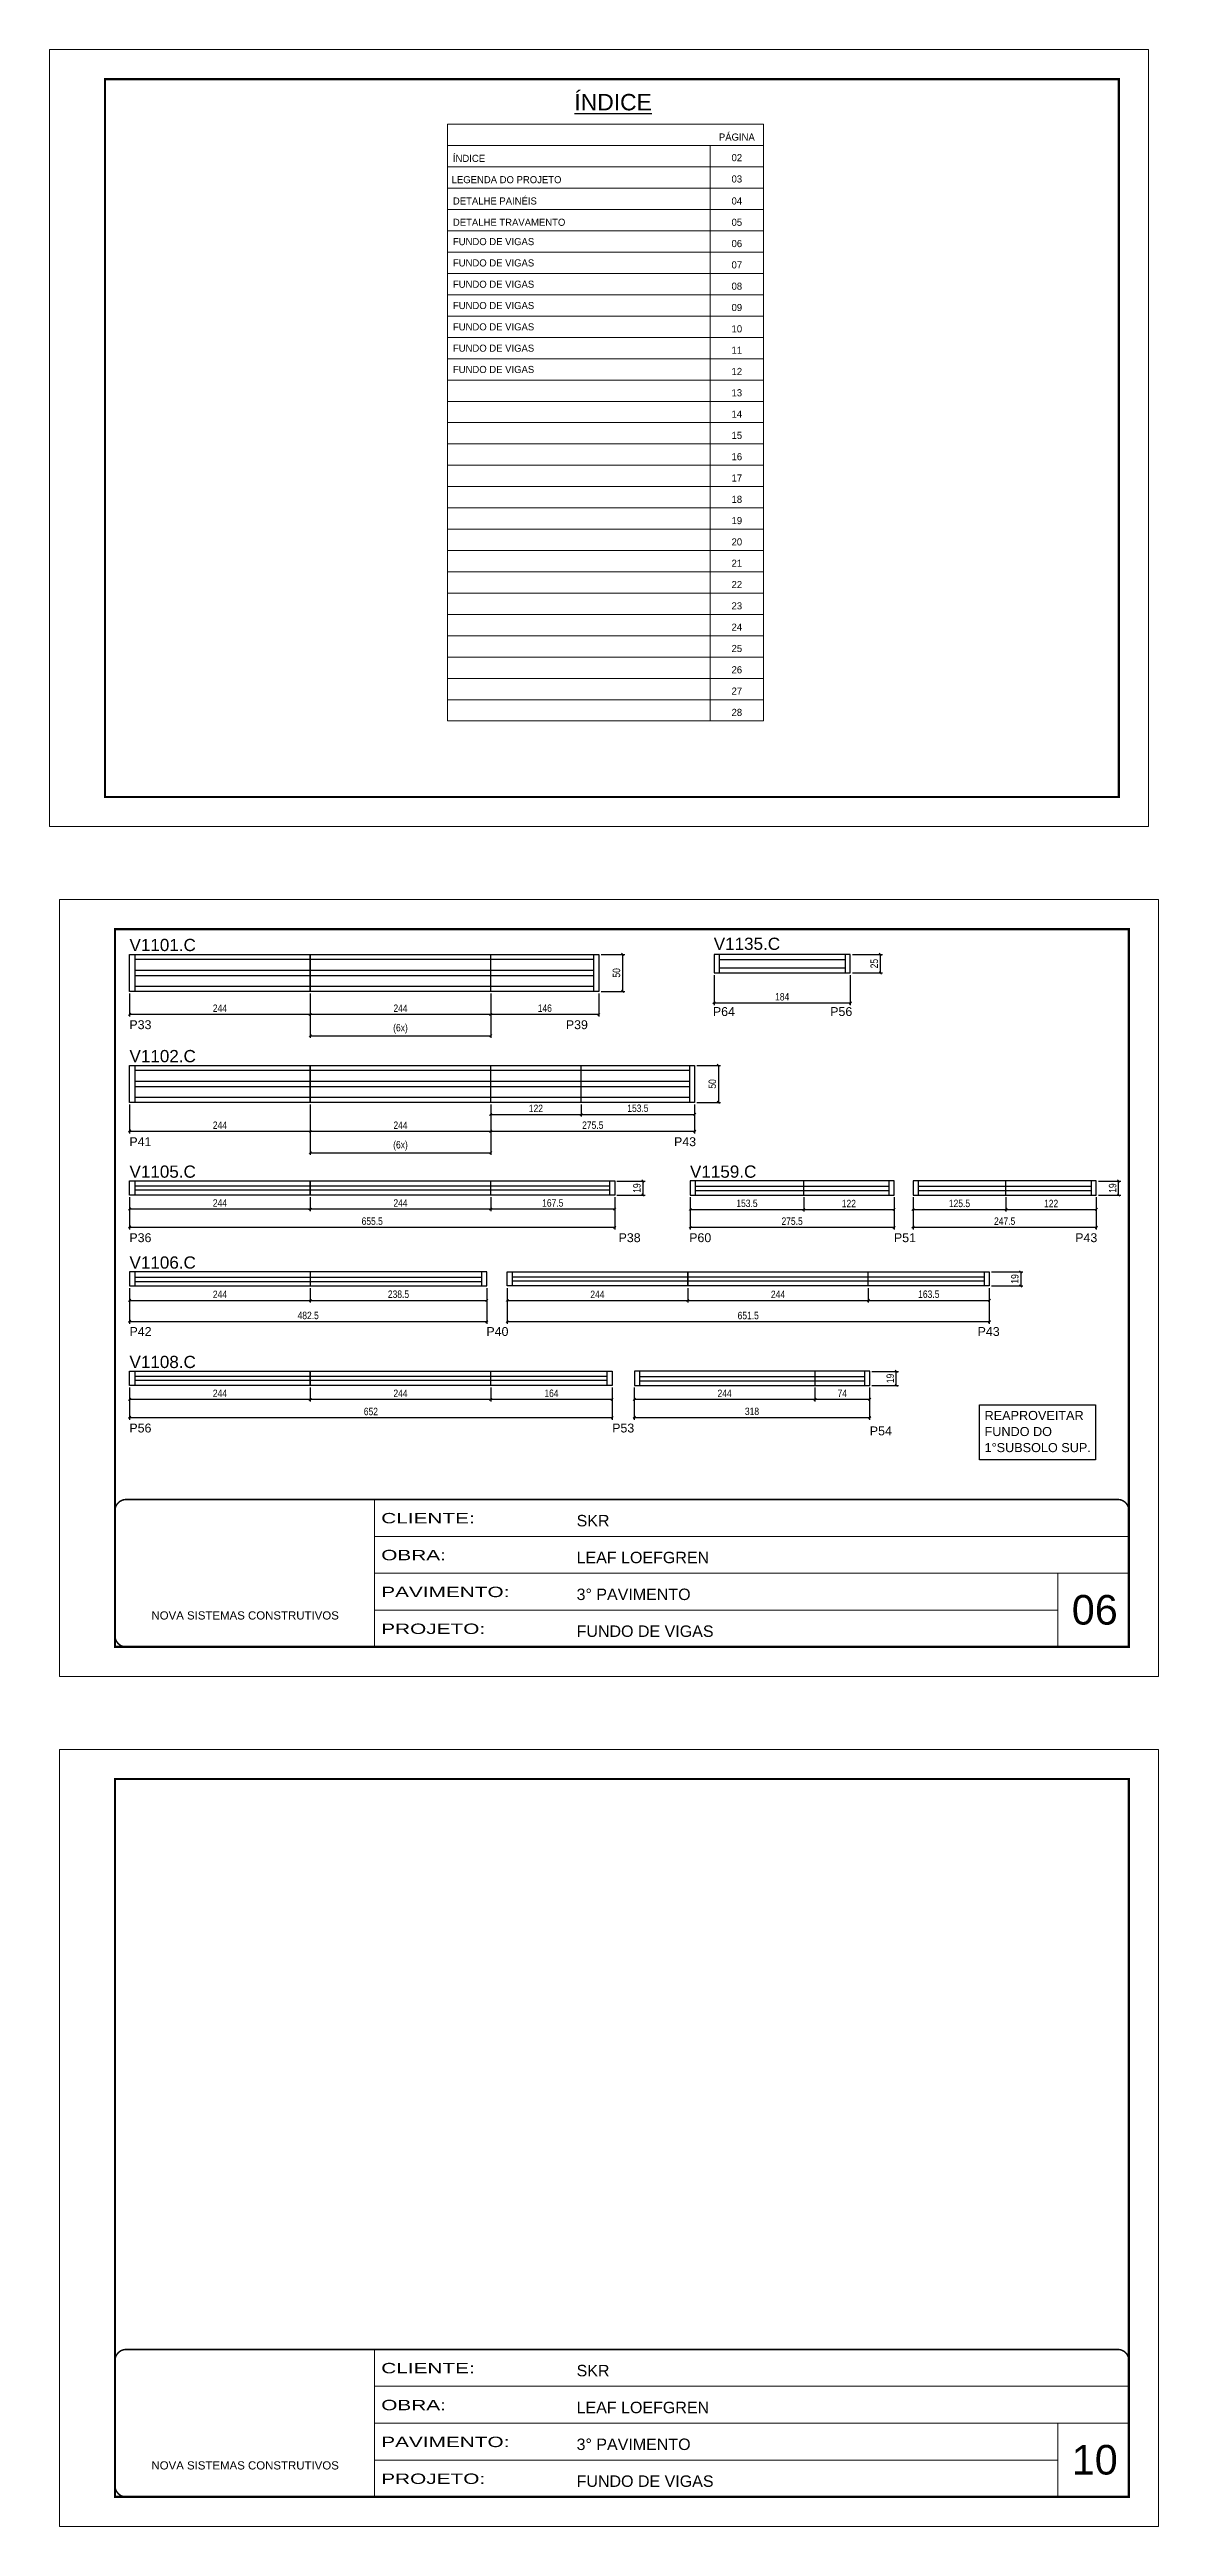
# Model space of a CAD drawing. Extents: x 1959 to 8212, y 239 to 4735.
# Drawn here: x 3544 to 5042, y 1388 to 4735 of the extents above; entities that cross this region are included whole.
import ezdxf
from ezdxf.enums import TextEntityAlignment as Align

# ---------------------------------------------------------------- set-up
doc = ezdxf.new("R2010")
doc.units = 0
doc.linetypes.add('CONTINUO', pattern=[0])
doc.linetypes.add('DASHED', pattern=[0.75, 0.5, -0.25])
for name, color, linetype in [('5', 5, 'Continuous'), ('COTA', 241, 'Continuous'), ('NOMENCLATURA', 7, 'Continuous'), ('Painéis', 200, 'Continuous'), ('SARR_2.2x7', 40, 'Continuous')]:
    doc.layers.add(name, color=color, linetype=linetype)
for name, color, linetype, lineweight in [('CARIMBO', 255, 'Continuous', 9), ('Folhas', 255, 'Continuous', 9), ('SARRAFO DE PRESSAO', 251, 'DASHED', 9)]:
    doc.layers.add(name, color=color, linetype=linetype, lineweight=lineweight)
doc.styles.add('ARIAL', font='arial.ttf')
doc.styles.add('COTA TECNICA', font='techl___.ttf', dxfattribs={"height": 10})
doc.styles.add('COTA TECNICA-50', font='techl___.ttf', dxfattribs={"height": 10})
doc.styles.get("Standard").update_dxf_attribs({"font": 'arial.ttf'})
doc.styles.add('Tecnologia', font='')
doc.styles.get('Tecnologia').set_extended_font_data('Forgotten Futurist')
doc.dimstyles.new('COTA PAINEL-50', dxfattribs={"dimtxt": 10, "dimasz": 3, "dimexe": 3, "dimexo": 3, "dimgap": 3, "dimtad": 1, "dimdec": 1, "dimzin": 12, "dimdsep": 46, "dimtxsty": 'COTA TECNICA-50', "dimblk1": 'OBLIQUE', "dimblk2": 'OBLIQUE', "dimsah": 1, "dimcen": 0.9, "dimclrd": 4, "dimclre": 4, "dimclrt": 240, "dimadec": 1, "dimazin": 3, "dimtfac": 1, "dimtdec": 1, "dimtmove": 0, "dimatfit": 3, "dimfxl": 1, "dimtolj": 1, "dimtzin": 12, "dimarcsym": 0})
doc.dimstyles.new('PAINEL', dxfattribs={"dimtxt": 10, "dimasz": 3, "dimexe": 3, "dimexo": 3, "dimgap": 3, "dimtad": 1, "dimdec": 1, "dimzin": 12, "dimdsep": 46, "dimtxsty": 'COTA TECNICA', "dimblk1": 'OBLIQUE', "dimblk2": 'OBLIQUE', "dimsah": 1, "dimcen": 0.9, "dimclrd": 4, "dimclre": 4, "dimclrt": 240, "dimadec": 1, "dimazin": 3, "dimtfac": 1, "dimtdec": 1, "dimtmove": 0, "dimatfit": 3, "dimfxl": 1, "dimtolj": 1, "dimtzin": 12, "dimarcsym": 0})

msp = doc.modelspace()

# ---------------------------------------------------------------- texts
at = {"color": 0, "linetype": 'Continuous', "ltscale": 5, "style": 'ARIAL'}
msp.add_text('%%UÍNDICE', height=22.118, dxfattribs=at).set_placement((4305.35, 4653.07), align=Align.CENTER)
for s, height, p in [('REAPROVEITAR ', 12.2353, (4807.27, 2883.28)), ('1°SUBSOLO SUP.', 12.2353, (4807.27, 2839.86)), ('FUNDO DO', 12.235, (4807.27, 2861.57))]:
    msp.add_text(s, height=height, dxfattribs=at).set_placement(p)
at = {"layer": '5', "linetype": 'Continuous'}
for s, rotation, p in [('P33', 359.99996, (3651.64, 3411.44)), ('P39', 359.99996, (4241.43, 3411.44)), ('P64', 359.99996, (4440.17, 3429.22)), ('P56', 359.99996, (4598.69, 3429.22)), ('P41', 359.99996, (3651.64, 3253.32)), ('P43', 359.99996, (4387.61, 3253.32)), ('P36', 359.99996, (3651.64, 3123.61)), ('P38', 359.99996, (4312.7, 3123.61)), ('P60', 359.99996, (4408.13, 3123.61)), ('P51', 359.99996, (4684.8, 3123.61)), ('P43', 359.99996, (4929.78, 3123.61)), ('P42', 0.00004, (3651.8, 2996.86)), ('P40', 0.00004, (4134.08, 2996.86)), ('P43', 0.00004, (4797.86, 2996.86)), ('P56', 359.99996, (3651.64, 2866.41)), ('P53', 359.99996, (4304.06, 2866.41)), ('P54', 0.00004, (4652.21, 2862.49))]:
    msp.add_text(s, height=12, rotation=rotation, dxfattribs=at).set_placement(p)
at = {"layer": 'CARIMBO', "style": 'Tecnologia'}
for s, p in [('PÁGINA', (4472.53, 4612.18)), ('02', (4472.53, 4584.35)), ('03', (4472.53, 4555.55)), ('04', (4472.53, 4525.79)), ('05', (4472.53, 4496.99)), ('06', (4472.53, 4468.2)), ('07', (4472.53, 4439.4)), ('08', (4472.53, 4410.61)), ('09', (4472.53, 4381.81)), ('10', (4472.53, 4353.01)), ('11', (4472.53, 4324.22)), ('12', (4472.53, 4295.42)), ('13', (4472.53, 4266.62)), ('14', (4472.53, 4237.83)), ('15', (4472.53, 4209.03)), ('16', (4472.53, 4180.24)), ('17', (4472.53, 4151.44)), ('18', (4472.53, 4122.64)), ('19', (4472.53, 4093.85)), ('20', (4472.53, 4065.05)), ('21', (4472.53, 4036.25)), ('22', (4472.53, 4007.46)), ('23', (4472.53, 3978.66)), ('24', (4472.53, 3949.87)), ('25', (4472.53, 3921.07)), ('26', (4472.53, 3892.27)), ('27', (4472.53, 3863.48)), ('28', (4472.53, 3834.68))]:
    msp.add_text(s, height=9.599, dxfattribs=at).set_placement(p, align=Align.CENTER)
at = {"layer": 'CARIMBO'}
for s, height, style, p in [('ÍNDICE', 9.599, 'Tecnologia', (4088.86, 4583.38)), ('LEGENDA DO PROJETO', 9.5987, 'Tecnologia', (4087.15, 4554.59)), ('DETALHE PAINÉIS', 9.5987, 'Tecnologia', (4088.86, 4525.79)), ('DETALHE TRAVAMENTO', 9.5987, 'Tecnologia', (4088.86, 4496.99)), ('FUNDO DE VIGAS', 9.5987, 'Tecnologia', (4088.86, 4470.87)), ('FUNDO DE VIGAS', 9.5987, 'Tecnologia', (4088.86, 4442.08)), ('FUNDO DE VIGAS', 9.5987, 'Tecnologia', (4088.86, 4413.28)), ('FUNDO DE VIGAS', 9.5987, 'Tecnologia', (4088.86, 4384.49)), ('FUNDO DE VIGAS', 9.5987, 'Tecnologia', (4088.86, 4355.69)), ('FUNDO DE VIGAS', 9.5987, 'Tecnologia', (4088.86, 4326.89)), ('FUNDO DE VIGAS', 9.5987, 'Tecnologia', (4088.86, 4298.1)), ('06', 40, 'ARIAL', (4925.13, 2606.79)), ('10', 40, 'ARIAL', (4925.13, 1458.21))]:
    msp.add_text(s, height=height, dxfattribs=dict(at, style=style)).set_placement(p)
at = {"layer": 'NOMENCLATURA', "linetype": 'Continuous'}
for s, p in [('V1101.C', (3651.81, 3516.95)), ('V1135.C', (4441.31, 3518.57)), ('V1102.C', (3651.81, 3366.79)), ('V1105.C', (3651.81, 3210.67)), ('V1159.C', (4409.22, 3210.67)), ('V1106.C', (3651.81, 3087.84)), ('V1108.C', (3651.81, 2953.48))]:
    msp.add_text(s, height=16.5, dxfattribs=at).set_placement(p)

# ---------------------------------------------------------------- blocks, each defined once
blk = doc.blocks.new('9999999999')
at = {"color": 30, "linetype": 'CONTINUO'}
for p, q in [((98564.6, 34230.2), (98564.6, 34429.4)), ((98564.6, 34379.6), (99584, 34379.6)), ((98564.6, 34329.8), (99488, 34329.8)), ((99584, 34329.8), (99488, 34329.8)), ((99488, 34329.8), (99488, 34230.2)), ((98564.6, 34280), (99488, 34280))]:
    blk.add_line(p, q, dxfattribs=at)
at = {"color": 30, "linetype": 'CONTINUO', "const_width": 2}
blk.add_lwpolyline([(99584, 34230.2), (99584, 34414.4, 0.414214), (99569, 34429.4), (98229, 34429.4, 0.414214), (98214, 34414.4), (98214, 34245.2, 0.414214), (98229, 34230.2), (99584, 34230.2)], format="xyb", dxfattribs=at)
at = {"layer": 'Folhas'}
blk.add_lwpolyline([(98139, 34190.2), (99624, 34190.2), (99624, 35240.2), (98139, 35240.2)], close=True, dxfattribs=at)
at = {"layer": 'Folhas', "color": 30, "const_width": 3}
blk.add_lwpolyline([(98214, 34230.2), (99584, 34230.2), (99584, 35200.2), (98214, 35200.2)], close=True, dxfattribs=at)
at = {"color": 7, "linetype": 'Continuous', "ltscale": 5, "style": 'ARIAL'}
for s, height, p in [('SKR', 15.48, (98837.7, 34393.1)), ('LEAF LOEFGREN', 15.483, (98837.7, 34343.3)), ('3° PAVIMENTO', 15.483, (98837.7, 34293.5)), ('NOVA SISTEMAS CONSTRUTIVOS', 11.059, (98263.2, 34267.2)), ('FUNDO DE VIGAS', 15.483, (98837.7, 34243.7))]:
    blk.add_text(s, height=height, dxfattribs=at).set_placement(p)
at = {"layer": 'Folhas', "color": 7, "style": 'Tecnologia', "width": 1.5}
for s, p in [('CLIENTE:', (98573.7, 34397.2)), ('OBRA:', (98573.7, 34347.3)), ('PAVIMENTO:', (98573.7, 34297.5)), ('PROJETO:', (98573.7, 34247.7))]:
    blk.add_text(s, height=14, dxfattribs=at).set_placement(p)
blk = doc.blocks.new('_Oblique')
at = {"color": 0, "linetype": 'ByBlock', "lineweight": -2}
blk.add_line((-0.5, -0.5), (0.5, 0.5), dxfattribs=at)
blk = doc.blocks.new('*D11')
at = {"layer": 'COTA', "color": 4, "linetype": 'ByBlock', "lineweight": -2, "transparency": 16777216}
for p, q in [((3652, 3459.5), (3652, 3428.6)), ((3896, 3459.5), (3896, 3428.6)), ((3652, 3431.6), (3896, 3431.6))]:
    blk.add_line(p, q, dxfattribs=at)
at = {"layer": 'Defpoints', "color": 0, "linetype": 'ByBlock', "transparency": 16777216}
for p in [(3652, 3462.5), (3896, 3462.5), (3896, 3431.6)]:
    blk.add_point(p, dxfattribs=at)
at = {"layer": 'COTA', "color": 4, "linetype": 'ByBlock', "lineweight": -2, "transparency": 16777216, "xscale": 3, "yscale": 3, "zscale": 3, "rotation": 180}
blk.add_blockref('_Oblique', (3652, 3431.6), dxfattribs=at)
at = {"layer": 'COTA', "color": 4, "linetype": 'ByBlock', "lineweight": -2, "transparency": 16777216, "xscale": 3, "yscale": 3, "zscale": 3}
blk.add_blockref('_Oblique', (3896, 3431.6), dxfattribs=at)
at = {"layer": 'COTA', "color": 240, "linetype": 'ByBlock', "transparency": 16777216, "insert": (3774, 3439.7), "char_height": 10, "attachment_point": 5, "style": 'COTA TECNICA-50'}
blk.add_mtext('\\A1;244', dxfattribs=at)
blk = doc.blocks.new('*D12')
at = {"layer": 'COTA', "color": 4, "linetype": 'ByBlock', "lineweight": -2, "transparency": 16777216}
for p, q in [((3896, 3459.5), (3896, 3428.6)), ((4140, 3459.5), (4140, 3428.6)), ((3896, 3431.6), (4140, 3431.6))]:
    blk.add_line(p, q, dxfattribs=at)
at = {"layer": 'Defpoints', "color": 0, "linetype": 'ByBlock', "transparency": 16777216}
for p in [(3896, 3462.5), (4140, 3462.5), (4140, 3431.6)]:
    blk.add_point(p, dxfattribs=at)
at = {"layer": 'COTA', "color": 4, "linetype": 'ByBlock', "lineweight": -2, "transparency": 16777216, "xscale": 3, "yscale": 3, "zscale": 3, "rotation": 180}
blk.add_blockref('_Oblique', (3896, 3431.6), dxfattribs=at)
at = {"layer": 'COTA', "color": 4, "linetype": 'ByBlock', "lineweight": -2, "transparency": 16777216, "xscale": 3, "yscale": 3, "zscale": 3}
blk.add_blockref('_Oblique', (4140, 3431.6), dxfattribs=at)
at = {"layer": 'COTA', "color": 240, "linetype": 'ByBlock', "transparency": 16777216, "insert": (4018, 3439.7), "char_height": 10, "attachment_point": 5, "style": 'COTA TECNICA-50'}
blk.add_mtext('\\A1;244', dxfattribs=at)
blk = doc.blocks.new('*D13')
at = {"layer": 'COTA', "color": 4, "lineweight": -2, "transparency": 16777216}
for p, q in [((4140, 3459.5), (4140, 3428.6)), ((4286, 3459.5), (4286, 3428.6)), ((4140, 3431.6), (4286, 3431.6))]:
    blk.add_line(p, q, dxfattribs=at)
at = {"layer": 'Defpoints', "color": 0, "transparency": 16777216}
for p in [(4140, 3462.5), (4286, 3462.5), (4286, 3431.6)]:
    blk.add_point(p, dxfattribs=at)
at = {"layer": 'COTA', "color": 4, "lineweight": -2, "transparency": 16777216, "xscale": 3, "yscale": 3, "zscale": 3, "rotation": 180}
blk.add_blockref('_Oblique', (4140, 3431.6), dxfattribs=at)
at = {"layer": 'COTA', "color": 4, "lineweight": -2, "transparency": 16777216, "xscale": 3, "yscale": 3, "zscale": 3}
blk.add_blockref('_Oblique', (4286, 3431.6), dxfattribs=at)
at = {"layer": 'COTA', "color": 240, "transparency": 16777216, "insert": (4213, 3439.7), "char_height": 10, "attachment_point": 5, "style": 'COTA TECNICA'}
blk.add_mtext('\\A1;146', dxfattribs=at)
blk = doc.blocks.new('*D14')
at = {"layer": 'COTA', "color": 4, "lineweight": -2, "transparency": 16777216}
for p, q in [((4289, 3512.5), (4321.1, 3512.5)), ((4318.1, 3512.5), (4318.1, 3462.5)), ((4289, 3462.5), (4321.1, 3462.5))]:
    blk.add_line(p, q, dxfattribs=at)
at = {"layer": 'Defpoints', "color": 0, "transparency": 16777216}
for p in [(4286, 3512.5), (4286, 3462.5), (4318.1, 3462.5)]:
    blk.add_point(p, dxfattribs=at)
at = {"layer": 'COTA', "color": 4, "lineweight": -2, "transparency": 16777216, "xscale": 3, "yscale": 3, "zscale": 3}
for p, rotation in [((4318.1, 3512.5), 90), ((4318.1, 3462.5), 270)]:
    blk.add_blockref('_Oblique', p, dxfattribs=dict(at, rotation=rotation))
at = {"layer": 'COTA', "color": 240, "transparency": 16777216, "insert": (4309.9, 3487.5), "char_height": 10, "attachment_point": 5, "rotation": 90, "style": 'COTA TECNICA'}
blk.add_mtext('\\A1;50', dxfattribs=at)
blk = doc.blocks.new('*D15')
at = {"layer": 'COTA', "color": 4, "lineweight": -2, "transparency": 16777216}
for p, q in [((3896, 3459.5), (3896, 3399.6)), ((4140, 3459.5), (4140, 3399.6)), ((3896, 3402.6), (4140, 3402.6))]:
    blk.add_line(p, q, dxfattribs=at)
at = {"layer": 'Defpoints', "color": 0, "transparency": 16777216}
for p in [(3896, 3462.5), (4140, 3462.5), (4140, 3402.6)]:
    blk.add_point(p, dxfattribs=at)
at = {"layer": 'COTA', "color": 4, "lineweight": -2, "transparency": 16777216, "xscale": 3, "yscale": 3, "zscale": 3, "rotation": 180}
blk.add_blockref('_Oblique', (3896, 3402.6), dxfattribs=at)
at = {"layer": 'COTA', "color": 4, "lineweight": -2, "transparency": 16777216, "xscale": 3, "yscale": 3, "zscale": 3}
blk.add_blockref('_Oblique', (4140, 3402.6), dxfattribs=at)
at = {"layer": 'COTA', "color": 240, "transparency": 16777216, "insert": (4018, 3411.9), "char_height": 10, "attachment_point": 5, "style": 'COTA TECNICA'}
blk.add_mtext('\\A1;(6x)', dxfattribs=at)
blk = doc.blocks.new('*D16')
at = {"layer": 'COTA', "color": 4, "linetype": 'ByBlock', "lineweight": -2, "transparency": 16777216}
for p, q in [((3652, 3309.4), (3652, 3270.5)), ((3896, 3309.4), (3896, 3270.5)), ((3652, 3273.5), (3896, 3273.5))]:
    blk.add_line(p, q, dxfattribs=at)
at = {"layer": 'Defpoints', "color": 0, "linetype": 'ByBlock', "transparency": 16777216}
for p in [(3652, 3312.4), (3896, 3312.4), (3896, 3273.5)]:
    blk.add_point(p, dxfattribs=at)
at = {"layer": 'COTA', "color": 4, "linetype": 'ByBlock', "lineweight": -2, "transparency": 16777216, "xscale": 3, "yscale": 3, "zscale": 3, "rotation": 180}
blk.add_blockref('_Oblique', (3652, 3273.5), dxfattribs=at)
at = {"layer": 'COTA', "color": 4, "linetype": 'ByBlock', "lineweight": -2, "transparency": 16777216, "xscale": 3, "yscale": 3, "zscale": 3}
blk.add_blockref('_Oblique', (3896, 3273.5), dxfattribs=at)
at = {"layer": 'COTA', "color": 240, "linetype": 'ByBlock', "transparency": 16777216, "insert": (3774, 3281.6), "char_height": 10, "attachment_point": 5, "style": 'COTA TECNICA-50'}
blk.add_mtext('\\A1;244', dxfattribs=at)
blk = doc.blocks.new('*D17')
at = {"layer": 'COTA', "color": 4, "linetype": 'ByBlock', "lineweight": -2, "transparency": 16777216}
for p, q in [((3896, 3309.4), (3896, 3270.5)), ((4140, 3309.4), (4140, 3270.5)), ((3896, 3273.5), (4140, 3273.5))]:
    blk.add_line(p, q, dxfattribs=at)
at = {"layer": 'Defpoints', "color": 0, "linetype": 'ByBlock', "transparency": 16777216}
for p in [(3896, 3312.4), (4140, 3312.4), (4140, 3273.5)]:
    blk.add_point(p, dxfattribs=at)
at = {"layer": 'COTA', "color": 4, "linetype": 'ByBlock', "lineweight": -2, "transparency": 16777216, "xscale": 3, "yscale": 3, "zscale": 3, "rotation": 180}
blk.add_blockref('_Oblique', (3896, 3273.5), dxfattribs=at)
at = {"layer": 'COTA', "color": 4, "linetype": 'ByBlock', "lineweight": -2, "transparency": 16777216, "xscale": 3, "yscale": 3, "zscale": 3}
blk.add_blockref('_Oblique', (4140, 3273.5), dxfattribs=at)
at = {"layer": 'COTA', "color": 240, "linetype": 'ByBlock', "transparency": 16777216, "insert": (4018, 3281.6), "char_height": 10, "attachment_point": 5, "style": 'COTA TECNICA-50'}
blk.add_mtext('\\A1;244', dxfattribs=at)
blk = doc.blocks.new('*D18')
at = {"layer": 'COTA', "color": 4, "lineweight": -2, "transparency": 16777216}
for p, q in [((4140, 3309.4), (4140, 3270.5)), ((4415.5, 3309.4), (4415.5, 3270.5)), ((4140, 3273.5), (4415.5, 3273.5))]:
    blk.add_line(p, q, dxfattribs=at)
at = {"layer": 'Defpoints', "color": 0, "transparency": 16777216}
for p in [(4140, 3312.4), (4415.5, 3312.4), (4415.5, 3273.5)]:
    blk.add_point(p, dxfattribs=at)
at = {"layer": 'COTA', "color": 4, "lineweight": -2, "transparency": 16777216, "xscale": 3, "yscale": 3, "zscale": 3, "rotation": 180}
blk.add_blockref('_Oblique', (4140, 3273.5), dxfattribs=at)
at = {"layer": 'COTA', "color": 4, "lineweight": -2, "transparency": 16777216, "xscale": 3, "yscale": 3, "zscale": 3}
blk.add_blockref('_Oblique', (4415.5, 3273.5), dxfattribs=at)
at = {"layer": 'COTA', "color": 240, "transparency": 16777216, "insert": (4277.8, 3281.6), "char_height": 10, "attachment_point": 5, "style": 'COTA TECNICA'}
blk.add_mtext('\\A1;275.5', dxfattribs=at)
blk = doc.blocks.new('*D19')
at = {"layer": 'COTA', "color": 4, "lineweight": -2, "transparency": 16777216}
for p, q in [((4418.5, 3362.4), (4450.6, 3362.4)), ((4447.6, 3362.4), (4447.6, 3312.4)), ((4418.5, 3312.4), (4450.6, 3312.4))]:
    blk.add_line(p, q, dxfattribs=at)
at = {"layer": 'Defpoints', "color": 0, "transparency": 16777216}
for p in [(4415.5, 3362.4), (4415.5, 3312.4), (4447.6, 3312.4)]:
    blk.add_point(p, dxfattribs=at)
at = {"layer": 'COTA', "color": 4, "lineweight": -2, "transparency": 16777216, "xscale": 3, "yscale": 3, "zscale": 3}
for p, rotation in [((4447.6, 3362.4), 90), ((4447.6, 3312.4), 270)]:
    blk.add_blockref('_Oblique', p, dxfattribs=dict(at, rotation=rotation))
at = {"layer": 'COTA', "color": 240, "transparency": 16777216, "insert": (4439.4, 3337.4), "char_height": 10, "attachment_point": 5, "rotation": 90, "style": 'COTA TECNICA'}
blk.add_mtext('\\A1;50', dxfattribs=at)
blk = doc.blocks.new('*D20')
at = {"layer": 'COTA', "color": 4, "lineweight": -2, "transparency": 16777216}
for p, q in [((3896, 3309.4), (3896, 3241.5)), ((4140, 3309.4), (4140, 3241.5)), ((3896, 3244.5), (4140, 3244.5))]:
    blk.add_line(p, q, dxfattribs=at)
at = {"layer": 'Defpoints', "color": 0, "transparency": 16777216}
for p in [(3896, 3312.4), (4140, 3312.4), (4140, 3244.5)]:
    blk.add_point(p, dxfattribs=at)
at = {"layer": 'COTA', "color": 4, "lineweight": -2, "transparency": 16777216, "xscale": 3, "yscale": 3, "zscale": 3, "rotation": 180}
blk.add_blockref('_Oblique', (3896, 3244.5), dxfattribs=at)
at = {"layer": 'COTA', "color": 4, "lineweight": -2, "transparency": 16777216, "xscale": 3, "yscale": 3, "zscale": 3}
blk.add_blockref('_Oblique', (4140, 3244.5), dxfattribs=at)
at = {"layer": 'COTA', "color": 240, "transparency": 16777216, "insert": (4018, 3253.7), "char_height": 10, "attachment_point": 5, "style": 'COTA TECNICA'}
blk.add_mtext('\\A1;(6x)', dxfattribs=at)
blk = doc.blocks.new('*D21')
at = {"layer": 'COTA', "color": 4, "lineweight": -2, "transparency": 16777216}
for p, q in [((4140, 3309.4), (4140, 3293.3)), ((4140, 3296.3), (4262, 3296.3)), ((4262, 3309.4), (4262, 3293.3))]:
    blk.add_line(p, q, dxfattribs=at)
at = {"layer": 'Defpoints', "color": 0, "transparency": 16777216}
for p in [(4140, 3312.4), (4262, 3312.4), (4262, 3296.3)]:
    blk.add_point(p, dxfattribs=at)
at = {"layer": 'COTA', "color": 4, "lineweight": -2, "transparency": 16777216, "xscale": 3, "yscale": 3, "zscale": 3, "rotation": 180}
blk.add_blockref('_Oblique', (4140, 3296.3), dxfattribs=at)
at = {"layer": 'COTA', "color": 4, "lineweight": -2, "transparency": 16777216, "xscale": 3, "yscale": 3, "zscale": 3}
blk.add_blockref('_Oblique', (4262, 3296.3), dxfattribs=at)
at = {"layer": 'COTA', "color": 240, "transparency": 16777216, "insert": (4201, 3304.3), "char_height": 10, "attachment_point": 5, "style": 'COTA TECNICA'}
blk.add_mtext('\\A1;122', dxfattribs=at)
blk = doc.blocks.new('*D22')
at = {"layer": 'COTA', "color": 4, "lineweight": -2, "transparency": 16777216}
for p, q in [((4262, 3309.4), (4262, 3293.3)), ((4262, 3296.3), (4415.5, 3296.3)), ((4415.5, 3309.4), (4415.5, 3293.3))]:
    blk.add_line(p, q, dxfattribs=at)
at = {"layer": 'Defpoints', "color": 0, "transparency": 16777216}
for p in [(4262, 3312.4), (4415.5, 3312.4), (4415.5, 3296.3)]:
    blk.add_point(p, dxfattribs=at)
at = {"layer": 'COTA', "color": 4, "lineweight": -2, "transparency": 16777216, "xscale": 3, "yscale": 3, "zscale": 3, "rotation": 180}
blk.add_blockref('_Oblique', (4262, 3296.3), dxfattribs=at)
at = {"layer": 'COTA', "color": 4, "lineweight": -2, "transparency": 16777216, "xscale": 3, "yscale": 3, "zscale": 3}
blk.add_blockref('_Oblique', (4415.5, 3296.3), dxfattribs=at)
at = {"layer": 'COTA', "color": 240, "transparency": 16777216, "insert": (4338.8, 3304.5), "char_height": 10, "attachment_point": 5, "style": 'COTA TECNICA'}
blk.add_mtext('\\A1;153.5', dxfattribs=at)
blk = doc.blocks.new('*D854')
at = {"layer": 'COTA', "color": 4, "linetype": 'ByBlock', "lineweight": -2, "transparency": 16777216}
for p, q in [((3652, 3184.2), (3652, 3165.4)), ((3896, 3184.2), (3896, 3165.4)), ((3652, 3168.4), (3896, 3168.4))]:
    blk.add_line(p, q, dxfattribs=at)
at = {"layer": 'Defpoints', "color": 0, "linetype": 'ByBlock', "transparency": 16777216}
for p in [(3652, 3187.2), (3896, 3187.2), (3896, 3168.4)]:
    blk.add_point(p, dxfattribs=at)
at = {"layer": 'COTA', "color": 4, "linetype": 'ByBlock', "lineweight": -2, "transparency": 16777216, "xscale": 3, "yscale": 3, "zscale": 3, "rotation": 180}
blk.add_blockref('_Oblique', (3652, 3168.4), dxfattribs=at)
at = {"layer": 'COTA', "color": 4, "linetype": 'ByBlock', "lineweight": -2, "transparency": 16777216, "xscale": 3, "yscale": 3, "zscale": 3}
blk.add_blockref('_Oblique', (3896, 3168.4), dxfattribs=at)
at = {"layer": 'COTA', "color": 240, "linetype": 'ByBlock', "transparency": 16777216, "insert": (3774, 3176.5), "char_height": 10, "attachment_point": 5, "style": 'COTA TECNICA-50'}
blk.add_mtext('\\A1;244', dxfattribs=at)
blk = doc.blocks.new('*D855')
at = {"layer": 'COTA', "color": 4, "linetype": 'ByBlock', "lineweight": -2, "transparency": 16777216}
for p, q in [((3896, 3184.2), (3896, 3165.4)), ((4140, 3184.2), (4140, 3165.4)), ((3896, 3168.4), (4140, 3168.4))]:
    blk.add_line(p, q, dxfattribs=at)
at = {"layer": 'Defpoints', "color": 0, "linetype": 'ByBlock', "transparency": 16777216}
for p in [(3896, 3187.2), (4140, 3187.2), (4140, 3168.4)]:
    blk.add_point(p, dxfattribs=at)
at = {"layer": 'COTA', "color": 4, "linetype": 'ByBlock', "lineweight": -2, "transparency": 16777216, "xscale": 3, "yscale": 3, "zscale": 3, "rotation": 180}
blk.add_blockref('_Oblique', (3896, 3168.4), dxfattribs=at)
at = {"layer": 'COTA', "color": 4, "linetype": 'ByBlock', "lineweight": -2, "transparency": 16777216, "xscale": 3, "yscale": 3, "zscale": 3}
blk.add_blockref('_Oblique', (4140, 3168.4), dxfattribs=at)
at = {"layer": 'COTA', "color": 240, "linetype": 'ByBlock', "transparency": 16777216, "insert": (4018, 3176.5), "char_height": 10, "attachment_point": 5, "style": 'COTA TECNICA-50'}
blk.add_mtext('\\A1;244', dxfattribs=at)
blk = doc.blocks.new('*D856')
at = {"layer": 'COTA', "color": 4, "lineweight": -2, "transparency": 16777216}
for p, q in [((3652, 3184.2), (3652, 3140.8)), ((4307.5, 3184.2), (4307.5, 3140.8)), ((3652, 3143.8), (4307.5, 3143.8))]:
    blk.add_line(p, q, dxfattribs=at)
at = {"layer": 'Defpoints', "color": 0, "transparency": 16777216}
for p in [(3652, 3187.2), (4307.5, 3187.2), (4307.5, 3143.8)]:
    blk.add_point(p, dxfattribs=at)
at = {"layer": 'COTA', "color": 4, "lineweight": -2, "transparency": 16777216, "xscale": 3, "yscale": 3, "zscale": 3, "rotation": 180}
blk.add_blockref('_Oblique', (3652, 3143.8), dxfattribs=at)
at = {"layer": 'COTA', "color": 4, "lineweight": -2, "transparency": 16777216, "xscale": 3, "yscale": 3, "zscale": 3}
blk.add_blockref('_Oblique', (4307.5, 3143.8), dxfattribs=at)
at = {"layer": 'COTA', "color": 240, "transparency": 16777216, "insert": (3979.8, 3151.9), "char_height": 10, "attachment_point": 5, "style": 'COTA TECNICA'}
blk.add_mtext('\\A1;655.5', dxfattribs=at)
blk = doc.blocks.new('*D857')
at = {"layer": 'COTA', "color": 4, "lineweight": -2, "transparency": 16777216}
for p, q in [((4140, 3184.2), (4140, 3165.4)), ((4307.5, 3184.2), (4307.5, 3165.4)), ((4140, 3168.4), (4307.5, 3168.4))]:
    blk.add_line(p, q, dxfattribs=at)
at = {"layer": 'Defpoints', "color": 0, "transparency": 16777216}
for p in [(4140, 3187.2), (4307.5, 3187.2), (4307.5, 3168.4)]:
    blk.add_point(p, dxfattribs=at)
at = {"layer": 'COTA', "color": 4, "lineweight": -2, "transparency": 16777216, "xscale": 3, "yscale": 3, "zscale": 3, "rotation": 180}
blk.add_blockref('_Oblique', (4140, 3168.4), dxfattribs=at)
at = {"layer": 'COTA', "color": 4, "lineweight": -2, "transparency": 16777216, "xscale": 3, "yscale": 3, "zscale": 3}
blk.add_blockref('_Oblique', (4307.5, 3168.4), dxfattribs=at)
at = {"layer": 'COTA', "color": 240, "transparency": 16777216, "insert": (4223.8, 3176.5), "char_height": 10, "attachment_point": 5, "style": 'COTA TECNICA'}
blk.add_mtext('\\A1;167.5', dxfattribs=at)
blk = doc.blocks.new('*D858')
at = {"layer": 'COTA', "color": 4, "linetype": 'ByBlock', "lineweight": -2, "transparency": 16777216}
for p, q in [((3652, 3061.4), (3652, 3013.3)), ((4134.5, 3061.4), (4134.5, 3013.3)), ((3652, 3016.3), (4134.5, 3016.3))]:
    blk.add_line(p, q, dxfattribs=at)
at = {"layer": 'Defpoints', "color": 0, "linetype": 'ByBlock', "transparency": 16777216}
for p in [(3652, 3064.4), (4134.5, 3064.4), (4134.5, 3016.3)]:
    blk.add_point(p, dxfattribs=at)
at = {"layer": 'COTA', "color": 4, "linetype": 'ByBlock', "lineweight": -2, "transparency": 16777216, "xscale": 3, "yscale": 3, "zscale": 3, "rotation": 180}
blk.add_blockref('_Oblique', (3652, 3016.3), dxfattribs=at)
at = {"layer": 'COTA', "color": 4, "linetype": 'ByBlock', "lineweight": -2, "transparency": 16777216, "xscale": 3, "yscale": 3, "zscale": 3}
blk.add_blockref('_Oblique', (4134.5, 3016.3), dxfattribs=at)
at = {"layer": 'COTA', "color": 240, "linetype": 'ByBlock', "transparency": 16777216, "insert": (3893.3, 3024.5), "char_height": 10, "attachment_point": 5, "style": 'COTA TECNICA-50'}
blk.add_mtext('\\A1;482.5', dxfattribs=at)
blk = doc.blocks.new('*D859')
at = {"layer": 'COTA', "color": 4, "lineweight": -2, "transparency": 16777216}
for p, q in [((3652, 3061.4), (3652, 3041.9)), ((3896, 3061.4), (3896, 3041.9)), ((3652, 3044.9), (3896, 3044.9))]:
    blk.add_line(p, q, dxfattribs=at)
at = {"layer": 'Defpoints', "color": 0, "transparency": 16777216}
for p in [(3652, 3064.4), (3896, 3064.4), (3896, 3044.9)]:
    blk.add_point(p, dxfattribs=at)
at = {"layer": 'COTA', "color": 4, "lineweight": -2, "transparency": 16777216, "xscale": 3, "yscale": 3, "zscale": 3, "rotation": 180}
blk.add_blockref('_Oblique', (3652, 3044.9), dxfattribs=at)
at = {"layer": 'COTA', "color": 4, "lineweight": -2, "transparency": 16777216, "xscale": 3, "yscale": 3, "zscale": 3}
blk.add_blockref('_Oblique', (3896, 3044.9), dxfattribs=at)
at = {"layer": 'COTA', "color": 240, "transparency": 16777216, "insert": (3774, 3053), "char_height": 10, "attachment_point": 5, "style": 'COTA TECNICA'}
blk.add_mtext('\\A1;244', dxfattribs=at)
blk = doc.blocks.new('*D860')
at = {"layer": 'COTA', "color": 4, "lineweight": -2, "transparency": 16777216}
for p, q in [((3896, 3061.4), (3896, 3041.9)), ((4134.5, 3061.4), (4134.5, 3041.9)), ((3896, 3044.9), (4134.5, 3044.9))]:
    blk.add_line(p, q, dxfattribs=at)
at = {"layer": 'Defpoints', "color": 0, "transparency": 16777216}
for p in [(3896, 3064.4), (4134.5, 3064.4), (4134.5, 3044.9)]:
    blk.add_point(p, dxfattribs=at)
at = {"layer": 'COTA', "color": 4, "lineweight": -2, "transparency": 16777216, "xscale": 3, "yscale": 3, "zscale": 3, "rotation": 180}
blk.add_blockref('_Oblique', (3896, 3044.9), dxfattribs=at)
at = {"layer": 'COTA', "color": 4, "lineweight": -2, "transparency": 16777216, "xscale": 3, "yscale": 3, "zscale": 3}
blk.add_blockref('_Oblique', (4134.5, 3044.9), dxfattribs=at)
at = {"layer": 'COTA', "color": 240, "transparency": 16777216, "insert": (4015.3, 3053.2), "char_height": 10, "attachment_point": 5, "style": 'COTA TECNICA'}
blk.add_mtext('\\A1;238.5', dxfattribs=at)
blk = doc.blocks.new('*D861')
at = {"layer": 'COTA', "color": 4, "lineweight": -2, "transparency": 16777216}
for p, q in [((4310.5, 3206.2), (4348.6, 3206.2)), ((4310.5, 3187.2), (4348.6, 3187.2)), ((4345.6, 3206.2), (4345.6, 3187.2))]:
    blk.add_line(p, q, dxfattribs=at)
at = {"layer": 'Defpoints', "color": 0, "transparency": 16777216}
for p in [(4307.5, 3206.2), (4307.5, 3187.2), (4345.6, 3187.2)]:
    blk.add_point(p, dxfattribs=at)
at = {"layer": 'COTA', "color": 4, "lineweight": -2, "transparency": 16777216, "xscale": 3, "yscale": 3, "zscale": 3}
for p, rotation in [((4345.6, 3206.2), 90), ((4345.6, 3187.2), 270)]:
    blk.add_blockref('_Oblique', p, dxfattribs=dict(at, rotation=rotation))
at = {"layer": 'COTA', "color": 240, "transparency": 16777216, "insert": (4337.5, 3196.7), "char_height": 10, "attachment_point": 5, "rotation": 90, "style": 'COTA TECNICA'}
blk.add_mtext('\\A1;19', dxfattribs=at)
blk = doc.blocks.new('*D862')
at = {"layer": 'COTA', "color": 4, "linetype": 'ByBlock', "lineweight": -2, "transparency": 16777216}
for p, q in [((4162.1, 3061.4), (4162.1, 3041.9)), ((4406.1, 3061.4), (4406.1, 3041.9)), ((4162.1, 3044.9), (4406.1, 3044.9))]:
    blk.add_line(p, q, dxfattribs=at)
at = {"layer": 'Defpoints', "color": 0, "linetype": 'ByBlock', "transparency": 16777216}
for p in [(4162.1, 3064.4), (4406.1, 3064.4), (4406.1, 3044.9)]:
    blk.add_point(p, dxfattribs=at)
at = {"layer": 'COTA', "color": 4, "linetype": 'ByBlock', "lineweight": -2, "transparency": 16777216, "xscale": 3, "yscale": 3, "zscale": 3, "rotation": 180}
blk.add_blockref('_Oblique', (4162.1, 3044.9), dxfattribs=at)
at = {"layer": 'COTA', "color": 4, "linetype": 'ByBlock', "lineweight": -2, "transparency": 16777216, "xscale": 3, "yscale": 3, "zscale": 3}
blk.add_blockref('_Oblique', (4406.1, 3044.9), dxfattribs=at)
at = {"layer": 'COTA', "color": 240, "linetype": 'ByBlock', "transparency": 16777216, "insert": (4284.1, 3053), "char_height": 10, "attachment_point": 5, "style": 'COTA TECNICA-50'}
blk.add_mtext('\\A1;244', dxfattribs=at)
blk = doc.blocks.new('*D863')
at = {"layer": 'COTA', "color": 4, "linetype": 'ByBlock', "lineweight": -2, "transparency": 16777216}
for p, q in [((4406.1, 3061.4), (4406.1, 3041.9)), ((4650.1, 3061.4), (4650.1, 3041.9)), ((4406.1, 3044.9), (4650.1, 3044.9))]:
    blk.add_line(p, q, dxfattribs=at)
at = {"layer": 'Defpoints', "color": 0, "linetype": 'ByBlock', "transparency": 16777216}
for p in [(4406.1, 3064.4), (4650.1, 3064.4), (4650.1, 3044.9)]:
    blk.add_point(p, dxfattribs=at)
at = {"layer": 'COTA', "color": 4, "linetype": 'ByBlock', "lineweight": -2, "transparency": 16777216, "xscale": 3, "yscale": 3, "zscale": 3, "rotation": 180}
blk.add_blockref('_Oblique', (4406.1, 3044.9), dxfattribs=at)
at = {"layer": 'COTA', "color": 4, "linetype": 'ByBlock', "lineweight": -2, "transparency": 16777216, "xscale": 3, "yscale": 3, "zscale": 3}
blk.add_blockref('_Oblique', (4650.1, 3044.9), dxfattribs=at)
at = {"layer": 'COTA', "color": 240, "linetype": 'ByBlock', "transparency": 16777216, "insert": (4528.1, 3053), "char_height": 10, "attachment_point": 5, "style": 'COTA TECNICA-50'}
blk.add_mtext('\\A1;244', dxfattribs=at)
blk = doc.blocks.new('*D864')
at = {"layer": 'COTA', "color": 4, "lineweight": -2, "transparency": 16777216}
for p, q in [((4162.1, 3061.4), (4162.1, 3013.3)), ((4813.6, 3061.4), (4813.6, 3013.3)), ((4162.1, 3016.3), (4813.6, 3016.3))]:
    blk.add_line(p, q, dxfattribs=at)
at = {"layer": 'Defpoints', "color": 0, "transparency": 16777216}
for p in [(4162.1, 3064.4), (4813.6, 3064.4), (4813.6, 3016.3)]:
    blk.add_point(p, dxfattribs=at)
at = {"layer": 'COTA', "color": 4, "lineweight": -2, "transparency": 16777216, "xscale": 3, "yscale": 3, "zscale": 3, "rotation": 180}
blk.add_blockref('_Oblique', (4162.1, 3016.3), dxfattribs=at)
at = {"layer": 'COTA', "color": 4, "lineweight": -2, "transparency": 16777216, "xscale": 3, "yscale": 3, "zscale": 3}
blk.add_blockref('_Oblique', (4813.6, 3016.3), dxfattribs=at)
at = {"layer": 'COTA', "color": 240, "transparency": 16777216, "insert": (4487.9, 3024.4), "char_height": 10, "attachment_point": 5, "style": 'COTA TECNICA'}
blk.add_mtext('\\A1;651.5', dxfattribs=at)
blk = doc.blocks.new('*D865')
at = {"layer": 'COTA', "color": 4, "lineweight": -2, "transparency": 16777216}
for p, q in [((4650.1, 3061.4), (4650.1, 3041.9)), ((4813.6, 3061.4), (4813.6, 3041.9)), ((4650.1, 3044.9), (4813.6, 3044.9))]:
    blk.add_line(p, q, dxfattribs=at)
at = {"layer": 'Defpoints', "color": 0, "transparency": 16777216}
for p in [(4650.1, 3064.4), (4813.6, 3064.4), (4813.6, 3044.9)]:
    blk.add_point(p, dxfattribs=at)
at = {"layer": 'COTA', "color": 4, "lineweight": -2, "transparency": 16777216, "xscale": 3, "yscale": 3, "zscale": 3, "rotation": 180}
blk.add_blockref('_Oblique', (4650.1, 3044.9), dxfattribs=at)
at = {"layer": 'COTA', "color": 4, "lineweight": -2, "transparency": 16777216, "xscale": 3, "yscale": 3, "zscale": 3}
blk.add_blockref('_Oblique', (4813.6, 3044.9), dxfattribs=at)
at = {"layer": 'COTA', "color": 240, "transparency": 16777216, "insert": (4731.9, 3053.2), "char_height": 10, "attachment_point": 5, "style": 'COTA TECNICA'}
blk.add_mtext('\\A1;163.5', dxfattribs=at)
blk = doc.blocks.new('*D866')
at = {"layer": 'COTA', "color": 4, "lineweight": -2, "transparency": 16777216}
for p, q in [((4816.6, 3083.4), (4859.2, 3083.4)), ((4856.2, 3083.4), (4856.2, 3064.4)), ((4816.6, 3064.4), (4859.2, 3064.4))]:
    blk.add_line(p, q, dxfattribs=at)
at = {"layer": 'Defpoints', "color": 0, "transparency": 16777216}
for p in [(4813.6, 3083.4), (4813.6, 3064.4), (4856.2, 3064.4)]:
    blk.add_point(p, dxfattribs=at)
at = {"layer": 'COTA', "color": 4, "lineweight": -2, "transparency": 16777216, "xscale": 3, "yscale": 3, "zscale": 3}
for p, rotation in [((4856.2, 3083.4), 90), ((4856.2, 3064.4), 270)]:
    blk.add_blockref('_Oblique', p, dxfattribs=dict(at, rotation=rotation))
at = {"layer": 'COTA', "color": 240, "transparency": 16777216, "insert": (4848.2, 3073.9), "char_height": 10, "attachment_point": 5, "rotation": 90, "style": 'COTA TECNICA'}
blk.add_mtext('\\A1;19', dxfattribs=at)
blk = doc.blocks.new('*D867')
at = {"layer": 'COTA', "color": 4, "linetype": 'ByBlock', "lineweight": -2, "transparency": 16777216}
for p, q in [((3652, 2927), (3652, 2908.2)), ((3896, 2927), (3896, 2908.2)), ((3652, 2911.2), (3896, 2911.2))]:
    blk.add_line(p, q, dxfattribs=at)
at = {"layer": 'Defpoints', "color": 0, "linetype": 'ByBlock', "transparency": 16777216}
for p in [(3652, 2930), (3896, 2930), (3896, 2911.2)]:
    blk.add_point(p, dxfattribs=at)
at = {"layer": 'COTA', "color": 4, "linetype": 'ByBlock', "lineweight": -2, "transparency": 16777216, "xscale": 3, "yscale": 3, "zscale": 3, "rotation": 180}
blk.add_blockref('_Oblique', (3652, 2911.2), dxfattribs=at)
at = {"layer": 'COTA', "color": 4, "linetype": 'ByBlock', "lineweight": -2, "transparency": 16777216, "xscale": 3, "yscale": 3, "zscale": 3}
blk.add_blockref('_Oblique', (3896, 2911.2), dxfattribs=at)
at = {"layer": 'COTA', "color": 240, "linetype": 'ByBlock', "transparency": 16777216, "insert": (3774, 2919.3), "char_height": 10, "attachment_point": 5, "style": 'COTA TECNICA-50'}
blk.add_mtext('\\A1;244', dxfattribs=at)
blk = doc.blocks.new('*D868')
at = {"layer": 'COTA', "color": 4, "linetype": 'ByBlock', "lineweight": -2, "transparency": 16777216}
for p, q in [((3896, 2927), (3896, 2908.2)), ((4140, 2927), (4140, 2908.2)), ((3896, 2911.2), (4140, 2911.2))]:
    blk.add_line(p, q, dxfattribs=at)
at = {"layer": 'Defpoints', "color": 0, "linetype": 'ByBlock', "transparency": 16777216}
for p in [(3896, 2930), (4140, 2930), (4140, 2911.2)]:
    blk.add_point(p, dxfattribs=at)
at = {"layer": 'COTA', "color": 4, "linetype": 'ByBlock', "lineweight": -2, "transparency": 16777216, "xscale": 3, "yscale": 3, "zscale": 3, "rotation": 180}
blk.add_blockref('_Oblique', (3896, 2911.2), dxfattribs=at)
at = {"layer": 'COTA', "color": 4, "linetype": 'ByBlock', "lineweight": -2, "transparency": 16777216, "xscale": 3, "yscale": 3, "zscale": 3}
blk.add_blockref('_Oblique', (4140, 2911.2), dxfattribs=at)
at = {"layer": 'COTA', "color": 240, "linetype": 'ByBlock', "transparency": 16777216, "insert": (4018, 2919.3), "char_height": 10, "attachment_point": 5, "style": 'COTA TECNICA-50'}
blk.add_mtext('\\A1;244', dxfattribs=at)
blk = doc.blocks.new('*D869')
at = {"layer": 'COTA', "color": 4, "lineweight": -2, "transparency": 16777216}
for p, q in [((3652, 2927), (3652, 2883.6)), ((4304, 2927), (4304, 2883.6)), ((3652, 2886.6), (4304, 2886.6))]:
    blk.add_line(p, q, dxfattribs=at)
at = {"layer": 'Defpoints', "color": 0, "transparency": 16777216}
for p in [(3652, 2930), (4304, 2930), (4304, 2886.6)]:
    blk.add_point(p, dxfattribs=at)
at = {"layer": 'COTA', "color": 4, "lineweight": -2, "transparency": 16777216, "xscale": 3, "yscale": 3, "zscale": 3, "rotation": 180}
blk.add_blockref('_Oblique', (3652, 2886.6), dxfattribs=at)
at = {"layer": 'COTA', "color": 4, "lineweight": -2, "transparency": 16777216, "xscale": 3, "yscale": 3, "zscale": 3}
blk.add_blockref('_Oblique', (4304, 2886.6), dxfattribs=at)
at = {"layer": 'COTA', "color": 240, "transparency": 16777216, "insert": (3978, 2894.7), "char_height": 10, "attachment_point": 5, "style": 'COTA TECNICA'}
blk.add_mtext('\\A1;652', dxfattribs=at)
blk = doc.blocks.new('*D870')
at = {"layer": 'COTA', "color": 4, "lineweight": -2, "transparency": 16777216}
for p, q in [((4140, 2927), (4140, 2908.2)), ((4304, 2927), (4304, 2908.2)), ((4140, 2911.2), (4304, 2911.2))]:
    blk.add_line(p, q, dxfattribs=at)
at = {"layer": 'Defpoints', "color": 0, "transparency": 16777216}
for p in [(4140, 2930), (4304, 2930), (4304, 2911.2)]:
    blk.add_point(p, dxfattribs=at)
at = {"layer": 'COTA', "color": 4, "lineweight": -2, "transparency": 16777216, "xscale": 3, "yscale": 3, "zscale": 3, "rotation": 180}
blk.add_blockref('_Oblique', (4140, 2911.2), dxfattribs=at)
at = {"layer": 'COTA', "color": 4, "lineweight": -2, "transparency": 16777216, "xscale": 3, "yscale": 3, "zscale": 3}
blk.add_blockref('_Oblique', (4304, 2911.2), dxfattribs=at)
at = {"layer": 'COTA', "color": 240, "transparency": 16777216, "insert": (4222, 2919.3), "char_height": 10, "attachment_point": 5, "style": 'COTA TECNICA'}
blk.add_mtext('\\A1;164', dxfattribs=at)
blk = doc.blocks.new('*D871')
at = {"layer": 'COTA', "color": 4, "linetype": 'ByBlock', "lineweight": -2, "transparency": 16777216}
for p, q in [((4334, 2927), (4334, 2883.6)), ((4652, 2927), (4652, 2883.6)), ((4334, 2886.6), (4652, 2886.6))]:
    blk.add_line(p, q, dxfattribs=at)
at = {"layer": 'Defpoints', "color": 0, "linetype": 'ByBlock', "transparency": 16777216}
for p in [(4334, 2930), (4652, 2930), (4652, 2886.6)]:
    blk.add_point(p, dxfattribs=at)
at = {"layer": 'COTA', "color": 4, "linetype": 'ByBlock', "lineweight": -2, "transparency": 16777216, "xscale": 3, "yscale": 3, "zscale": 3, "rotation": 180}
blk.add_blockref('_Oblique', (4334, 2886.6), dxfattribs=at)
at = {"layer": 'COTA', "color": 4, "linetype": 'ByBlock', "lineweight": -2, "transparency": 16777216, "xscale": 3, "yscale": 3, "zscale": 3}
blk.add_blockref('_Oblique', (4652, 2886.6), dxfattribs=at)
at = {"layer": 'COTA', "color": 240, "linetype": 'ByBlock', "transparency": 16777216, "insert": (4493, 2894.9), "char_height": 10, "attachment_point": 5, "style": 'COTA TECNICA-50'}
blk.add_mtext('\\A1;318', dxfattribs=at)
blk = doc.blocks.new('*D872')
at = {"layer": 'COTA', "color": 4, "lineweight": -2, "transparency": 16777216}
for p, q in [((4334, 2927), (4334, 2908.2)), ((4578, 2927), (4578, 2908.2)), ((4334, 2911.2), (4578, 2911.2))]:
    blk.add_line(p, q, dxfattribs=at)
at = {"layer": 'Defpoints', "color": 0, "transparency": 16777216}
for p in [(4334, 2930), (4578, 2930), (4578, 2911.2)]:
    blk.add_point(p, dxfattribs=at)
at = {"layer": 'COTA', "color": 4, "lineweight": -2, "transparency": 16777216, "xscale": 3, "yscale": 3, "zscale": 3, "rotation": 180}
blk.add_blockref('_Oblique', (4334, 2911.2), dxfattribs=at)
at = {"layer": 'COTA', "color": 4, "lineweight": -2, "transparency": 16777216, "xscale": 3, "yscale": 3, "zscale": 3}
blk.add_blockref('_Oblique', (4578, 2911.2), dxfattribs=at)
at = {"layer": 'COTA', "color": 240, "transparency": 16777216, "insert": (4456, 2919.3), "char_height": 10, "attachment_point": 5, "style": 'COTA TECNICA'}
blk.add_mtext('\\A1;244', dxfattribs=at)
blk = doc.blocks.new('*D873')
at = {"layer": 'COTA', "color": 4, "lineweight": -2, "transparency": 16777216}
for p, q in [((4578, 2927), (4578, 2908.2)), ((4652, 2927), (4652, 2908.2)), ((4578, 2911.2), (4652, 2911.2))]:
    blk.add_line(p, q, dxfattribs=at)
at = {"layer": 'Defpoints', "color": 0, "transparency": 16777216}
for p in [(4578, 2930), (4652, 2930), (4652, 2911.2)]:
    blk.add_point(p, dxfattribs=at)
at = {"layer": 'COTA', "color": 4, "lineweight": -2, "transparency": 16777216, "xscale": 3, "yscale": 3, "zscale": 3, "rotation": 180}
blk.add_blockref('_Oblique', (4578, 2911.2), dxfattribs=at)
at = {"layer": 'COTA', "color": 4, "lineweight": -2, "transparency": 16777216, "xscale": 3, "yscale": 3, "zscale": 3}
blk.add_blockref('_Oblique', (4652, 2911.2), dxfattribs=at)
at = {"layer": 'COTA', "color": 240, "transparency": 16777216, "insert": (4615, 2919.3), "char_height": 10, "attachment_point": 5, "style": 'COTA TECNICA'}
blk.add_mtext('\\A1;74', dxfattribs=at)
blk = doc.blocks.new('*D874')
at = {"layer": 'COTA', "color": 4, "lineweight": -2, "transparency": 16777216}
for p, q in [((4655, 2949), (4691, 2949)), ((4688, 2930), (4688, 2949)), ((4655, 2930), (4691, 2930))]:
    blk.add_line(p, q, dxfattribs=at)
at = {"layer": 'Defpoints', "color": 0, "transparency": 16777216}
for p in [(4652, 2949), (4688, 2949), (4652, 2930)]:
    blk.add_point(p, dxfattribs=at)
at = {"layer": 'COTA', "color": 4, "lineweight": -2, "transparency": 16777216, "xscale": 3, "yscale": 3, "zscale": 3}
for p, rotation in [((4688, 2949), 90), ((4688, 2930), 270)]:
    blk.add_blockref('_Oblique', p, dxfattribs=dict(at, rotation=rotation))
at = {"layer": 'COTA', "color": 240, "transparency": 16777216, "insert": (4679.9, 2939.5), "char_height": 10, "attachment_point": 5, "rotation": 90, "style": 'COTA TECNICA'}
blk.add_mtext('\\A1;19', dxfattribs=at)
blk = doc.blocks.new('*D926')
at = {"layer": 'COTA', "color": 4, "linetype": 'ByBlock', "lineweight": -2, "transparency": 16777216}
for p, q in [((4441.8, 3484.5), (4441.8, 3444)), ((4625.8, 3484.5), (4625.8, 3444)), ((4441.8, 3447), (4625.8, 3447))]:
    blk.add_line(p, q, dxfattribs=at)
at = {"layer": 'Defpoints', "color": 0, "linetype": 'ByBlock', "transparency": 16777216}
for p in [(4441.8, 3487.5), (4625.8, 3487.5), (4625.8, 3447)]:
    blk.add_point(p, dxfattribs=at)
at = {"layer": 'COTA', "color": 4, "linetype": 'ByBlock', "lineweight": -2, "transparency": 16777216, "xscale": 3, "yscale": 3, "zscale": 3, "rotation": 180}
blk.add_blockref('_Oblique', (4441.8, 3447), dxfattribs=at)
at = {"layer": 'COTA', "color": 4, "linetype": 'ByBlock', "lineweight": -2, "transparency": 16777216, "xscale": 3, "yscale": 3, "zscale": 3}
blk.add_blockref('_Oblique', (4625.8, 3447), dxfattribs=at)
at = {"layer": 'COTA', "color": 240, "linetype": 'ByBlock', "transparency": 16777216, "insert": (4533.8, 3455.1), "char_height": 10, "attachment_point": 5, "style": 'COTA TECNICA-50'}
blk.add_mtext('\\A1;184', dxfattribs=at)
blk = doc.blocks.new('*D927')
at = {"layer": 'COTA', "color": 4, "lineweight": -2, "transparency": 16777216}
for p, q in [((4628.8, 3512.5), (4669.3, 3512.5)), ((4628.8, 3487.5), (4669.3, 3487.5)), ((4666.3, 3512.5), (4666.3, 3487.5))]:
    blk.add_line(p, q, dxfattribs=at)
at = {"layer": 'Defpoints', "color": 0, "transparency": 16777216}
for p in [(4625.8, 3512.5), (4625.8, 3487.5), (4666.3, 3487.5)]:
    blk.add_point(p, dxfattribs=at)
at = {"layer": 'COTA', "color": 4, "lineweight": -2, "transparency": 16777216, "xscale": 3, "yscale": 3, "zscale": 3}
for p, rotation in [((4666.3, 3512.5), 90), ((4666.3, 3487.5), 270)]:
    blk.add_blockref('_Oblique', p, dxfattribs=dict(at, rotation=rotation))
at = {"layer": 'COTA', "color": 240, "transparency": 16777216, "insert": (4658.2, 3500), "char_height": 10, "attachment_point": 5, "rotation": 90, "style": 'COTA TECNICA'}
blk.add_mtext('\\A1;25', dxfattribs=at)
blk = doc.blocks.new('*D996')
at = {"layer": 'COTA', "color": 4, "linetype": 'ByBlock', "lineweight": -2, "transparency": 16777216}
for p, q in [((4409.4, 3184.2), (4409.4, 3140.8)), ((4684.9, 3184.2), (4684.9, 3140.8)), ((4409.4, 3143.8), (4684.9, 3143.8))]:
    blk.add_line(p, q, dxfattribs=at)
at = {"layer": 'Defpoints', "color": 0, "linetype": 'ByBlock', "transparency": 16777216}
for p in [(4409.4, 3187.2), (4684.9, 3187.2), (4684.9, 3143.8)]:
    blk.add_point(p, dxfattribs=at)
at = {"layer": 'COTA', "color": 4, "linetype": 'ByBlock', "lineweight": -2, "transparency": 16777216, "xscale": 3, "yscale": 3, "zscale": 3, "rotation": 180}
blk.add_blockref('_Oblique', (4409.4, 3143.8), dxfattribs=at)
at = {"layer": 'COTA', "color": 4, "linetype": 'ByBlock', "lineweight": -2, "transparency": 16777216, "xscale": 3, "yscale": 3, "zscale": 3}
blk.add_blockref('_Oblique', (4684.9, 3143.8), dxfattribs=at)
at = {"layer": 'COTA', "color": 240, "linetype": 'ByBlock', "transparency": 16777216, "insert": (4547.2, 3151.9), "char_height": 10, "attachment_point": 5, "style": 'COTA TECNICA-50'}
blk.add_mtext('\\A1;275.5', dxfattribs=at)
blk = doc.blocks.new('*D997')
at = {"layer": 'COTA', "color": 4, "lineweight": -2, "transparency": 16777216}
for p, q in [((4409.4, 3184.2), (4409.4, 3164.8)), ((4562.9, 3184.2), (4562.9, 3164.8)), ((4409.4, 3167.8), (4562.9, 3167.8))]:
    blk.add_line(p, q, dxfattribs=at)
at = {"layer": 'Defpoints', "color": 0, "transparency": 16777216}
for p in [(4409.4, 3187.2), (4562.9, 3187.2), (4562.9, 3167.8)]:
    blk.add_point(p, dxfattribs=at)
at = {"layer": 'COTA', "color": 4, "lineweight": -2, "transparency": 16777216, "xscale": 3, "yscale": 3, "zscale": 3, "rotation": 180}
blk.add_blockref('_Oblique', (4409.4, 3167.8), dxfattribs=at)
at = {"layer": 'COTA', "color": 4, "lineweight": -2, "transparency": 16777216, "xscale": 3, "yscale": 3, "zscale": 3}
blk.add_blockref('_Oblique', (4562.9, 3167.8), dxfattribs=at)
at = {"layer": 'COTA', "color": 240, "transparency": 16777216, "insert": (4486.2, 3176), "char_height": 10, "attachment_point": 5, "style": 'COTA TECNICA'}
blk.add_mtext('\\A1;153.5', dxfattribs=at)
blk = doc.blocks.new('*D998')
at = {"layer": 'COTA', "color": 4, "lineweight": -2, "transparency": 16777216}
for p, q in [((4562.9, 3184.2), (4562.9, 3164.8)), ((4684.9, 3184.2), (4684.9, 3164.8)), ((4562.9, 3167.8), (4684.9, 3167.8))]:
    blk.add_line(p, q, dxfattribs=at)
at = {"layer": 'Defpoints', "color": 0, "transparency": 16777216}
for p in [(4562.9, 3187.2), (4684.9, 3187.2), (4684.9, 3167.8)]:
    blk.add_point(p, dxfattribs=at)
at = {"layer": 'COTA', "color": 4, "lineweight": -2, "transparency": 16777216, "xscale": 3, "yscale": 3, "zscale": 3, "rotation": 180}
blk.add_blockref('_Oblique', (4562.9, 3167.8), dxfattribs=at)
at = {"layer": 'COTA', "color": 4, "lineweight": -2, "transparency": 16777216, "xscale": 3, "yscale": 3, "zscale": 3}
blk.add_blockref('_Oblique', (4684.9, 3167.8), dxfattribs=at)
at = {"layer": 'COTA', "color": 240, "transparency": 16777216, "insert": (4623.9, 3175.8), "char_height": 10, "attachment_point": 5, "style": 'COTA TECNICA'}
blk.add_mtext('\\A1;122', dxfattribs=at)
blk = doc.blocks.new('*D995')
at = {"layer": 'COTA', "color": 4, "linetype": 'ByBlock', "lineweight": -2, "transparency": 16777216}
for p, q in [((4710.7, 3184.2), (4710.7, 3140.8)), ((4958.2, 3184.2), (4958.2, 3140.8)), ((4710.7, 3143.8), (4958.2, 3143.8))]:
    blk.add_line(p, q, dxfattribs=at)
at = {"layer": 'Defpoints', "color": 0, "linetype": 'ByBlock', "transparency": 16777216}
for p in [(4710.7, 3187.2), (4958.2, 3187.2), (4958.2, 3143.8)]:
    blk.add_point(p, dxfattribs=at)
at = {"layer": 'COTA', "color": 4, "linetype": 'ByBlock', "lineweight": -2, "transparency": 16777216, "xscale": 3, "yscale": 3, "zscale": 3, "rotation": 180}
blk.add_blockref('_Oblique', (4710.7, 3143.8), dxfattribs=at)
at = {"layer": 'COTA', "color": 4, "linetype": 'ByBlock', "lineweight": -2, "transparency": 16777216, "xscale": 3, "yscale": 3, "zscale": 3}
blk.add_blockref('_Oblique', (4958.2, 3143.8), dxfattribs=at)
at = {"layer": 'COTA', "color": 240, "linetype": 'ByBlock', "transparency": 16777216, "insert": (4834.4, 3151.9), "char_height": 10, "attachment_point": 5, "style": 'COTA TECNICA-50'}
blk.add_mtext('\\A1;247.5', dxfattribs=at)
blk = doc.blocks.new('*D999')
at = {"layer": 'COTA', "color": 4, "lineweight": -2, "transparency": 16777216}
for p, q in [((4710.7, 3184.2), (4710.7, 3164.8)), ((4836.2, 3184.2), (4836.2, 3164.8)), ((4710.7, 3167.8), (4836.2, 3167.8))]:
    blk.add_line(p, q, dxfattribs=at)
at = {"layer": 'Defpoints', "color": 0, "transparency": 16777216}
for p in [(4710.7, 3187.2), (4836.2, 3187.2), (4836.2, 3167.8)]:
    blk.add_point(p, dxfattribs=at)
at = {"layer": 'COTA', "color": 4, "lineweight": -2, "transparency": 16777216, "xscale": 3, "yscale": 3, "zscale": 3, "rotation": 180}
blk.add_blockref('_Oblique', (4710.7, 3167.8), dxfattribs=at)
at = {"layer": 'COTA', "color": 4, "lineweight": -2, "transparency": 16777216, "xscale": 3, "yscale": 3, "zscale": 3}
blk.add_blockref('_Oblique', (4836.2, 3167.8), dxfattribs=at)
at = {"layer": 'COTA', "color": 240, "transparency": 16777216, "insert": (4773.4, 3175.9), "char_height": 10, "attachment_point": 5, "style": 'COTA TECNICA'}
blk.add_mtext('\\A1;125.5', dxfattribs=at)
blk = doc.blocks.new('*D1000')
at = {"layer": 'COTA', "color": 4, "lineweight": -2, "transparency": 16777216}
for p, q in [((4836.2, 3184.2), (4836.2, 3164.8)), ((4958.2, 3184.2), (4958.2, 3164.8)), ((4836.2, 3167.8), (4958.2, 3167.8))]:
    blk.add_line(p, q, dxfattribs=at)
at = {"layer": 'Defpoints', "color": 0, "transparency": 16777216}
for p in [(4836.2, 3187.2), (4958.2, 3187.2), (4958.2, 3167.8)]:
    blk.add_point(p, dxfattribs=at)
at = {"layer": 'COTA', "color": 4, "lineweight": -2, "transparency": 16777216, "xscale": 3, "yscale": 3, "zscale": 3, "rotation": 180}
blk.add_blockref('_Oblique', (4836.2, 3167.8), dxfattribs=at)
at = {"layer": 'COTA', "color": 4, "lineweight": -2, "transparency": 16777216, "xscale": 3, "yscale": 3, "zscale": 3}
blk.add_blockref('_Oblique', (4958.2, 3167.8), dxfattribs=at)
at = {"layer": 'COTA', "color": 240, "transparency": 16777216, "insert": (4897.2, 3175.8), "char_height": 10, "attachment_point": 5, "style": 'COTA TECNICA'}
blk.add_mtext('\\A1;122', dxfattribs=at)
blk = doc.blocks.new('*D1001')
at = {"layer": 'COTA', "color": 4, "lineweight": -2, "transparency": 16777216}
for p, q in [((4961.2, 3206.2), (4991.4, 3206.2)), ((4961.2, 3187.2), (4991.4, 3187.2)), ((4988.4, 3187.2), (4988.4, 3206.2))]:
    blk.add_line(p, q, dxfattribs=at)
at = {"layer": 'Defpoints', "color": 0, "transparency": 16777216}
for p in [(4958.2, 3206.2), (4958.2, 3187.2), (4988.4, 3206.2)]:
    blk.add_point(p, dxfattribs=at)
at = {"layer": 'COTA', "color": 4, "lineweight": -2, "transparency": 16777216, "xscale": 3, "yscale": 3, "zscale": 3}
for p, rotation in [((4988.4, 3206.2), 90), ((4988.4, 3187.2), 270)]:
    blk.add_blockref('_Oblique', p, dxfattribs=dict(at, rotation=rotation))
at = {"layer": 'COTA', "color": 240, "transparency": 16777216, "insert": (4980.3, 3196.7), "char_height": 10, "attachment_point": 5, "rotation": 90, "style": 'COTA TECNICA'}
blk.add_mtext('\\A1;19', dxfattribs=at)

# ---------------------------------------------------------------- dimensions: what is measured, and where the dimension line sits
at = {"layer": 'COTA'}
for base, p1, p2, picture, middle in [((4318.06, 3462.51), (4286.02, 3512.51), (4286.02, 3462.51), '*D14', (4309.95, 3487.51)), ((4666.29, 3487.51), (4625.78, 3512.51), (4625.78, 3487.51), '*D927', (4658.18, 3500.01)), ((4447.56, 3312.36), (4415.52, 3362.36), (4415.52, 3312.36), '*D19', (4439.45, 3337.36)), ((4345.57, 3187.24), (4307.52, 3206.24), (4307.52, 3187.24), '*D861', (4337.48, 3196.74)), ((4988.42, 3206.24), (4958.17, 3187.24), (4958.17, 3206.24), '*D1001', (4980.33, 3196.74)), ((4856.24, 3064.41), (4813.6, 3083.41), (4813.6, 3064.41), '*D866', (4848.15, 3073.91)), ((4688, 2949.04), (4652.02, 2930.04), (4652.02, 2949.04), '*D874', (4679.92, 2939.54))]:
    dim = msp.add_linear_dim(base=base, p1=p1, p2=p2, angle=90, dimstyle='PAINEL', dxfattribs=at)
    dim.commit()
    dim.dimension.update_dxf_attribs({"geometry": picture, "text_midpoint": middle})
at = {"layer": 'COTA', "color": 1, "linetype": 'ByBlock'}
for base, p1, p2, picture, middle in [((4625.78, 3446.97), (4441.78, 3487.51), (4625.78, 3487.51), '*D926', (4533.78, 3455.07)), ((3896.02, 3431.64), (3652.02, 3462.51), (3896.02, 3462.51), '*D11', (3774.02, 3439.72)), ((4140.02, 3431.64), (3896.02, 3462.51), (4140.02, 3462.51), '*D12', (4018.02, 3439.72)), ((3896.02, 3273.52), (3652.02, 3312.36), (3896.02, 3312.36), '*D16', (3774.02, 3281.59)), ((4140.02, 3273.52), (3896.02, 3312.36), (4140.02, 3312.36), '*D17', (4018.02, 3281.59)), ((3896.02, 3168.39), (3652.02, 3187.24), (3896.02, 3187.24), '*D854', (3774.02, 3176.46)), ((4140.02, 3168.39), (3896.02, 3187.24), (4140.02, 3187.24), '*D855', (4018.02, 3176.46)), ((4684.92, 3143.81), (4409.42, 3187.24), (4684.92, 3187.24), '*D996', (4547.17, 3151.92)), ((4958.17, 3143.81), (4710.67, 3187.24), (4958.17, 3187.24), '*D995', (4834.42, 3151.92)), ((4134.52, 3016.32), (3652.02, 3064.41), (4134.52, 3064.41), '*D858', (3893.27, 3024.45)), ((4406.1, 3044.94), (4162.1, 3064.41), (4406.1, 3064.41), '*D862', (4284.1, 3053.02)), ((4650.1, 3044.94), (4406.1, 3064.41), (4650.1, 3064.41), '*D863', (4528.1, 3053.02)), ((3896.02, 2911.19), (3652.02, 2930.04), (3896.02, 2930.04), '*D867', (3774.02, 2919.26)), ((4140.02, 2911.19), (3896.02, 2930.04), (4140.02, 2930.04), '*D868', (4018.02, 2919.26)), ((4652.02, 2886.61), (4334.02, 2930.04), (4652.02, 2930.04), '*D871', (4493.02, 2894.85))]:
    dim = msp.add_linear_dim(base=base, p1=p1, p2=p2, dimstyle='COTA PAINEL-50', override={"dimarcsym": 1}, dxfattribs=at)
    dim.commit()
    dim.dimension.update_dxf_attribs({"geometry": picture, "text_midpoint": middle})
at = {"layer": 'COTA'}
for base, p1, p2, picture, middle in [((4140.02, 3402.64), (3896.02, 3462.51), (4140.02, 3462.51), '*D15', (4018.02, 3411.86)), ((4140.02, 3244.51), (3896.02, 3312.36), (4140.02, 3312.36), '*D20', (4018.02, 3253.73))]:
    dim = msp.add_linear_dim(base=base, p1=p1, p2=p2, text='(6x)', dimstyle='PAINEL', dxfattribs=at)
    dim.commit()
    dim.dimension.update_dxf_attribs({"geometry": picture, "text_midpoint": middle})
for base, p1, p2, picture, middle in [((4286.02, 3431.64), (4140.02, 3462.51), (4286.02, 3462.51), '*D13', (4213.02, 3439.75)), ((4415.52, 3273.52), (4140.02, 3312.36), (4415.52, 3312.36), '*D18', (4277.77, 3281.63)), ((4262.02, 3296.27), (4140.02, 3312.36), (4262.02, 3312.36), '*D21', (4201.02, 3304.33)), ((4307.52, 3143.81), (3652.02, 3187.24), (4307.52, 3187.24), '*D856', (3979.77, 3151.92)), ((4307.52, 3168.39), (4140.02, 3187.24), (4307.52, 3187.24), '*D857', (4223.77, 3176.5)), ((4562.92, 3167.77), (4409.42, 3187.24), (4562.92, 3187.24), '*D997', (4486.17, 3175.99)), ((4836.17, 3167.77), (4710.67, 3187.24), (4836.17, 3187.24), '*D999', (4773.42, 3175.88)), ((3896.02, 3044.94), (3652.02, 3064.41), (3896.02, 3064.41), '*D859', (3774.02, 3053.02)), ((4813.6, 3016.32), (4162.1, 3064.41), (4813.6, 3064.41), '*D864', (4487.85, 3024.43)), ((4813.6, 3044.94), (4650.1, 3064.41), (4813.6, 3064.41), '*D865', (4731.85, 3053.16)), ((4304.02, 2886.61), (3652.02, 2930.04), (4304.02, 2930.04), '*D869', (3978.02, 2894.72)), ((4304.02, 2911.19), (4140.02, 2930.04), (4304.02, 2930.04), '*D870', (4222.02, 2919.29)), ((4578.02, 2911.19), (4334.02, 2930.04), (4578.02, 2930.04), '*D872', (4456.02, 2919.26))]:
    dim = msp.add_linear_dim(base=base, p1=p1, p2=p2, dimstyle='PAINEL', dxfattribs=at)
    dim.commit()
    dim.dimension.update_dxf_attribs({"geometry": picture, "text_midpoint": middle})
for base, p1, p2, picture, middle in [((4415.52, 3296.27), (4262.02, 3312.36), (4415.52, 3312.36), '*D22', (4338.77, 3304.49)), ((4684.92, 3167.77), (4562.92, 3187.24), (4684.92, 3187.24), '*D998', (4623.92, 3175.83)), ((4958.17, 3167.77), (4836.17, 3187.24), (4958.17, 3187.24), '*D1000', (4897.17, 3175.83)), ((4134.52, 3044.94), (3896.02, 3064.41), (4134.52, 3064.41), '*D860', (4015.27, 3053.18)), ((4652.02, 2911.19), (4578.02, 2930.04), (4652.02, 2930.04), '*D873', (4615.02, 2919.26))]:
    dim = msp.add_linear_dim(base=base, p1=p1, p2=p2, dimstyle='PAINEL', override={"dimtmove": 1}, dxfattribs=at)
    dim.commit()
    dim.dimension.update_dxf_attribs({"geometry": picture, "text_midpoint": middle})

# ---------------------------------------------------------------- linework, layer by layer
at = {"layer": 'CARIMBO'}
for p, q in [((4081.36, 4634.17), (4508.44, 4634.17)), ((4081.36, 4634.17), (4508.44, 4634.17)), ((4081.36, 4634.17), (4081.36, 3827.87)), ((4508.44, 4634.17), (4508.44, 3827.87)), ((4081.36, 4605.37), (4508.44, 4605.37)), ((4081.36, 4605.37), (4508.44, 4605.37)), ((4081.36, 4605.37), (4508.44, 4605.37)), ((4436.62, 4605.37), (4436.62, 3827.87)), ((4081.36, 4576.58), (4508.44, 4576.58)), ((4081.36, 4547.78), (4508.44, 4547.78)), ((4081.36, 4518.98), (4508.44, 4518.98)), ((4081.36, 4490.19), (4508.44, 4490.19)), ((4081.36, 4461.39), (4508.44, 4461.39)), ((4081.36, 4432.59), (4508.44, 4432.59)), ((4081.36, 4403.8), (4508.44, 4403.8)), ((4081.36, 4375), (4508.44, 4375)), ((4081.36, 4346.21), (4508.44, 4346.21)), ((4081.36, 4317.41), (4508.44, 4317.41)), ((4081.36, 4288.61), (4508.44, 4288.61)), ((4081.36, 4259.82), (4508.44, 4259.82)), ((4081.36, 4231.02), (4508.44, 4231.02)), ((4081.36, 4202.22), (4508.44, 4202.22)), ((4081.36, 4173.43), (4508.44, 4173.43)), ((4081.36, 4144.63), (4508.44, 4144.63)), ((4081.36, 4115.84), (4508.44, 4115.84)), ((4081.36, 4087.04), (4508.44, 4087.04)), ((4081.36, 4058.24), (4508.44, 4058.24)), ((4081.36, 4029.45), (4508.44, 4029.45)), ((4081.36, 4000.65), (4508.44, 4000.65)), ((4081.36, 3971.85), (4508.44, 3971.85)), ((4081.36, 3943.06), (4508.44, 3943.06)), ((4081.36, 3914.26), (4508.44, 3914.26)), ((4081.36, 3885.47), (4508.44, 3885.47)), ((4081.36, 3856.67), (4508.44, 3856.67)), ((4081.36, 3827.87), (4508.44, 3827.87))]:
    msp.add_line(p, q, dxfattribs=at)
at = {"layer": 'COTA'}
msp.add_lwpolyline([(4800.29, 2903.59), (4957.24, 2903.59), (4957.24, 2829.34), (4800.29, 2829.34)], close=True, dxfattribs=at)
at = {"layer": 'Folhas'}
msp.add_lwpolyline([(3543.77, 3685.22), (5028.77, 3685.22), (5028.77, 4735.22), (3543.77, 4735.22)], close=True, dxfattribs=at)
at = {"layer": 'Folhas', "color": 30, "const_width": 3}
msp.add_lwpolyline([(3618.77, 3725.22), (4988.77, 3725.22), (4988.77, 4695.22), (3618.77, 4695.22)], close=True, dxfattribs=at)
at = {"layer": 'Painéis'}
for p, q in [((3896.02, 3512.51), (4286.02, 3512.51)), ((3896.02, 3462.51), (3896.02, 3512.51)), ((4140.02, 3462.51), (4140.02, 3512.51)), ((4286.02, 3512.51), (4286.02, 3462.51)), ((4286.02, 3462.51), (3896.02, 3462.51)), ((3896.02, 3362.36), (4415.52, 3362.36)), ((3896.02, 3312.36), (3896.02, 3362.36)), ((4140.02, 3312.36), (4140.02, 3362.36)), ((4262.02, 3312.36), (4262.02, 3362.36)), ((4415.52, 3362.36), (4415.52, 3312.36)), ((4415.52, 3312.36), (3896.02, 3312.36)), ((3896.02, 3206.24), (4307.52, 3206.24)), ((3896.02, 3187.24), (3896.02, 3206.24)), ((4307.52, 3187.24), (3896.02, 3187.24)), ((4140.02, 3187.24), (4140.02, 3206.24)), ((4307.52, 3206.24), (4307.52, 3187.24)), ((4406.1, 3083.41), (4813.6, 3083.41)), ((4406.1, 3064.41), (4406.1, 3083.41)), ((4650.1, 3064.41), (4650.1, 3083.41)), ((4813.6, 3083.41), (4813.6, 3064.41)), ((4813.6, 3064.41), (4406.1, 3064.41)), ((3896.02, 2949.04), (4304.02, 2949.04)), ((3896.02, 2930.04), (3896.02, 2949.04)), ((4140.02, 2930.04), (4140.02, 2949.04)), ((4304.02, 2949.04), (4304.02, 2930.04)), ((4304.02, 2930.04), (3896.02, 2930.04))]:
    msp.add_line(p, q, dxfattribs=at)
at = {"layer": 'Painéis', "linetype": 'ByBlock'}
for p, q in [((4409.42, 3206.24), (4409.42, 3187.24)), ((4684.92, 3206.24), (4409.42, 3206.24)), ((4409.42, 3187.24), (4684.92, 3187.24)), ((4562.92, 3187.24), (4562.92, 3206.24)), ((4684.92, 3187.24), (4684.92, 3206.24)), ((4710.67, 3206.24), (4710.67, 3187.24)), ((4958.17, 3206.24), (4710.67, 3206.24)), ((4710.67, 3187.24), (4958.17, 3187.24)), ((4836.17, 3187.24), (4836.17, 3206.24)), ((4958.17, 3187.24), (4958.17, 3206.24)), ((3896.02, 3083.41), (3896.02, 3064.41)), ((4578.02, 2949.04), (4578.02, 2930.04))]:
    msp.add_line(p, q, dxfattribs=at)
at = {"layer": 'Painéis'}
for points in [[(3896.02, 3462.51), (3652.02, 3462.51), (3652.02, 3512.51), (3896.02, 3512.51)], [(3896.02, 3312.36), (3652.02, 3312.36), (3652.02, 3362.36), (3896.02, 3362.36)], [(3896.02, 3187.24), (3652.02, 3187.24), (3652.02, 3206.24), (3896.02, 3206.24)], [(4406.1, 3064.41), (4162.1, 3064.41), (4162.1, 3083.41), (4406.1, 3083.41)], [(3896.02, 2930.04), (3652.02, 2930.04), (3652.02, 2949.04), (3896.02, 2949.04)]]:
    msp.add_lwpolyline(points, close=True, dxfattribs=at)
at = {"layer": 'Painéis', "linetype": 'ByBlock'}
for points in [[(4441.78, 3512.51), (4441.78, 3487.51), (4625.78, 3487.51), (4625.78, 3512.51)], [(3652.02, 3083.41), (3652.02, 3064.41), (4134.52, 3064.41), (4134.52, 3083.41)], [(4334.02, 2949.04), (4334.02, 2930.04), (4652.02, 2930.04), (4652.02, 2949.04)]]:
    msp.add_lwpolyline(points, close=True, dxfattribs=at)
at = {"layer": 'SARR_2.2x7', "linetype": 'Continuous'}
for p, q in [((3659.02, 3512.51), (3659.02, 3462.51)), ((3896.02, 3505.51), (3659.02, 3505.51)), ((3896.02, 3490.67), (3659.02, 3490.67)), ((3896.02, 3483.67), (3659.02, 3483.67)), ((4140.02, 3505.51), (3896.02, 3505.51)), ((4140.02, 3490.67), (3896.02, 3490.67)), ((4140.02, 3483.67), (3896.02, 3483.67)), ((4279.02, 3505.51), (4140.02, 3505.51)), ((4279.02, 3490.67), (4140.02, 3490.67)), ((4279.02, 3483.67), (4140.02, 3483.67)), ((4279.02, 3512.51), (4279.02, 3462.51)), ((4448.78, 3512.51), (4448.78, 3487.51)), ((4448.78, 3505.51), (4618.78, 3505.51)), ((4448.78, 3494.51), (4618.78, 3494.51)), ((4618.78, 3512.51), (4618.78, 3487.51)), ((3659.02, 3469.51), (3896.02, 3469.51)), ((3896.02, 3469.51), (4140.02, 3469.51)), ((4140.02, 3469.51), (4279.02, 3469.51)), ((3659.02, 3362.36), (3659.02, 3312.36)), ((3896.02, 3355.36), (3659.02, 3355.36)), ((4140.02, 3355.36), (3896.02, 3355.36)), ((4408.52, 3355.36), (4140.02, 3355.36)), ((4408.52, 3362.36), (4408.52, 3312.36)), ((3896.02, 3340.51), (3659.02, 3340.51)), ((3896.02, 3333.51), (3659.02, 3333.51)), ((3659.02, 3319.36), (3896.02, 3319.36)), ((4140.02, 3340.51), (3896.02, 3340.51)), ((4140.02, 3333.51), (3896.02, 3333.51)), ((3896.02, 3319.36), (4140.02, 3319.36)), ((4408.52, 3340.51), (4140.02, 3340.51)), ((4408.52, 3333.51), (4140.02, 3333.51)), ((4140.02, 3319.36), (4408.52, 3319.36)), ((3659.02, 3206.24), (3659.02, 3187.24)), ((3896.02, 3199.24), (3659.02, 3199.24)), ((3659.02, 3194.24), (3896.02, 3194.24)), ((4140.02, 3199.24), (3896.02, 3199.24)), ((3896.02, 3194.24), (4140.02, 3194.24)), ((4300.52, 3199.24), (4140.02, 3199.24)), ((4140.02, 3194.24), (4300.52, 3194.24)), ((4300.52, 3206.24), (4300.52, 3187.24)), ((4416.42, 3206.24), (4416.42, 3187.24)), ((4416.42, 3199.24), (4677.92, 3199.24)), ((4416.42, 3193.24), (4677.92, 3193.24)), ((4677.92, 3206.24), (4677.92, 3187.24)), ((4717.67, 3206.24), (4717.67, 3187.24)), ((4717.67, 3199.24), (4951.17, 3199.24)), ((4717.67, 3193.24), (4951.17, 3193.24)), ((4951.17, 3206.24), (4951.17, 3187.24)), ((3659.02, 3083.41), (3659.02, 3064.41)), ((4127.52, 3083.41), (4127.52, 3064.41)), ((4169.1, 3083.41), (4169.1, 3064.41)), ((4806.6, 3083.41), (4806.6, 3064.41)), ((3659.02, 3076.41), (4127.52, 3076.41)), ((3659.02, 3070.41), (4127.52, 3070.41)), ((4406.1, 3076.41), (4169.1, 3076.41)), ((4169.1, 3071.41), (4406.1, 3071.41)), ((4650.1, 3076.41), (4406.1, 3076.41)), ((4406.1, 3071.41), (4650.1, 3071.41)), ((4806.6, 3076.41), (4650.1, 3076.41)), ((4650.1, 3071.41), (4806.6, 3071.41)), ((3659.02, 2949.04), (3659.02, 2930.04)), ((4297.02, 2949.04), (4297.02, 2930.04)), ((4341.02, 2949.04), (4341.02, 2930.04)), ((4645.02, 2949.04), (4645.02, 2930.04)), ((3896.02, 2942.04), (3659.02, 2942.04)), ((3659.02, 2937.04), (3896.02, 2937.04)), ((4140.02, 2942.04), (3896.02, 2942.04)), ((3896.02, 2937.04), (4140.02, 2937.04)), ((4297.02, 2942.04), (4140.02, 2942.04)), ((4140.02, 2937.04), (4297.02, 2937.04)), ((4341.02, 2942.04), (4645.02, 2942.04)), ((4341.02, 2936.04), (4645.02, 2936.04))]:
    msp.add_line(p, q, dxfattribs=at)

# ---------------------------------------------------------------- block references
at = {"layer": 'SARRAFO DE PRESSAO', "color": 6, "linetype": 'ByBlock'}
for p in [(-94581.71, -31653.56), (-94581.71, -32802.14)]:
    msp.add_blockref('9999999999', p, dxfattribs=at)

msp.set_redraw_order([(e.dxf.handle, doc.entitydb.next_handle()) for e in msp.query("TEXT MTEXT ATTDEF DIMENSION ARC_DIMENSION")])  # texts and dimensions are drawn at this point

doc.saveas('drawing.dxf')
